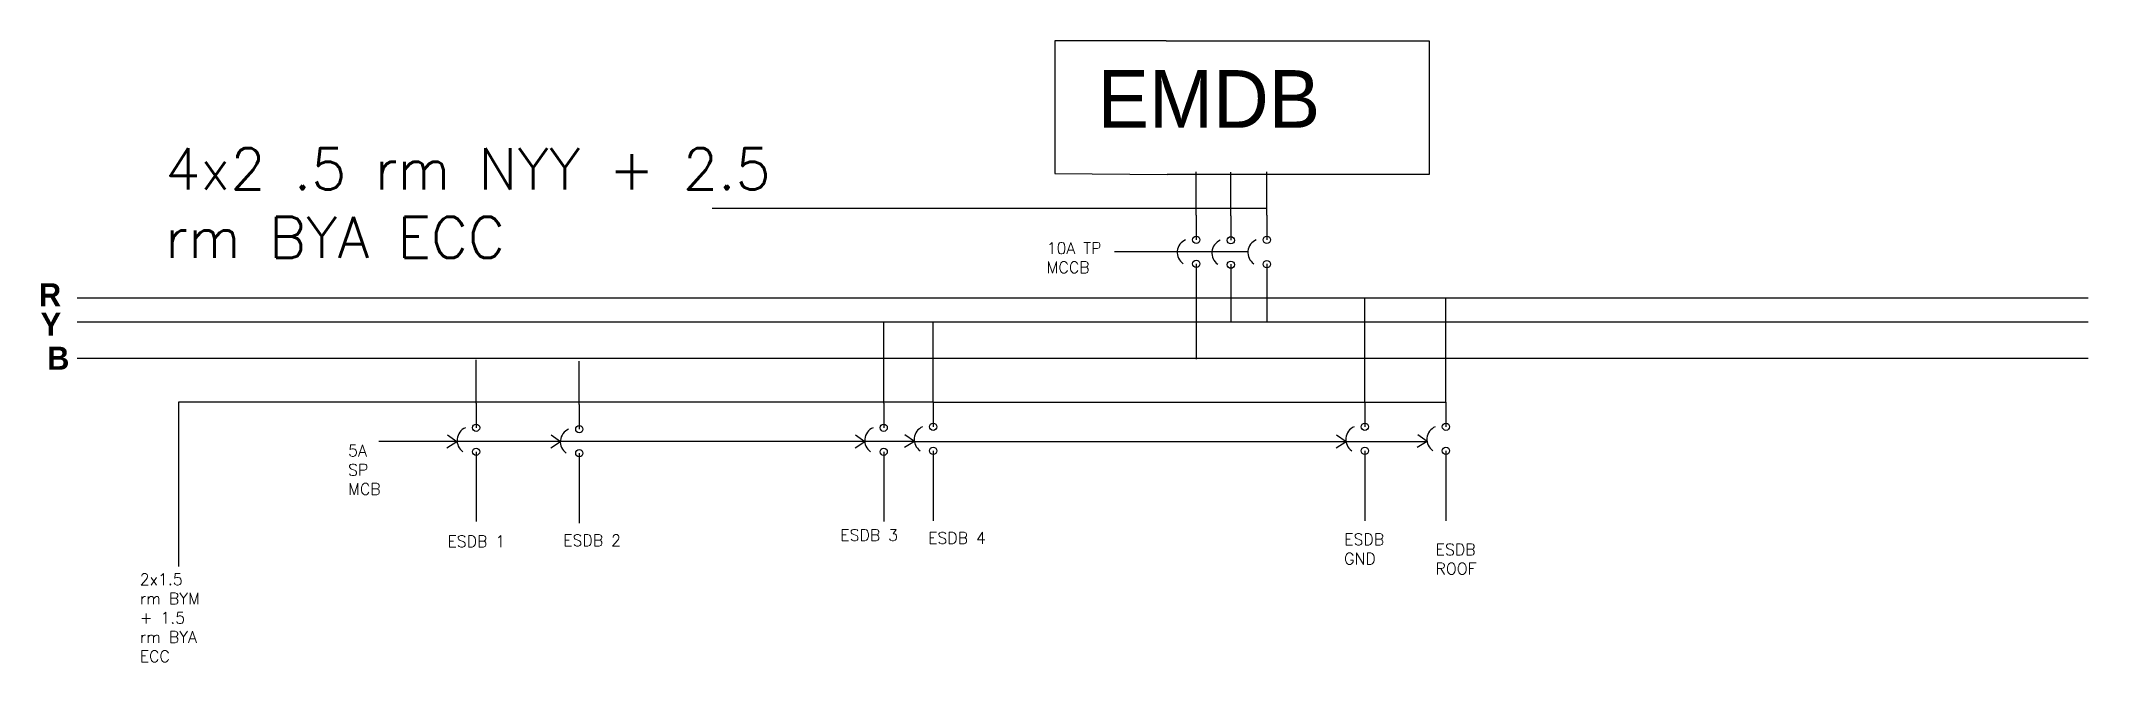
# Model space of a CAD drawing. Header units: inches. Extents: x 2471 to 10798, y -852 to 2323.
# Drawn here: x 8666 to 10798, y 1524 to 2170 of the extents above; entities that cross this region are included whole.
import ezdxf

# ---------------------------------------------------------------- set-up
doc = ezdxf.new("R2010")
doc.units = ezdxf.units.IN
doc.header["$LTSCALE"] = 20
doc.header["$MEASUREMENT"] = 0
doc.layers.add('Sub Distribution Board', color=250, linetype='Continuous')
doc.layers.add('Switchboard', color=250, linetype='Continuous')
doc.styles.get("Standard").update_dxf_attribs({"font": 'simplex.shx', "height": 6})

msp = doc.modelspace()

# ---------------------------------------------------------------- texts
at = {"layer": 'Sub Distribution Board', "attachment_point": 1}
for s, insert, char_height, width in [('{\\fSitka Heading|b0|i0|c0|p2;\\C1;EMDB}', (9766.5, 2139.7), 60, 2007.148), ('{\\C1;4x2 .5 rm NYY + 2.5 rm BYA ECC}', (8795.5, 2058.4), 42.783, 699.88), ('{\\C5;10A TP MCCB}', (9713.5, 1960.5), 12, 96.2), ('{\\fSitka Display Semibold|b0|i0|c0|p2;\\PR}', (8664, 1958), 24, 1245.666), ('{\\fSitka Display Semibold|b0|i0|c0|p2;Y}', (8665.8, 1887.4), 24, 1245.666), ('{\\fSitka Display Semibold|b0|i0|c0|p2;\\PB}', (8672.6, 1892), 24, 1245.666), ('{\\C1;5A SP MCB}', (8986, 1749.9), 12, 49.427), ('{\\C1;2x1.5 rm BYM + 1.5 rm BYA ECC}', (8769, 1616), 12, 70.258)]:
    msp.add_mtext(s, dxfattribs=dict(at, insert=insert, char_height=char_height, width=width))
at = {"layer": 'Switchboard', "char_height": 12, "width": 81.453, "attachment_point": 1}
for s, insert in [('ESDB 1', (9089.5, 1655.5)), ('ESDB 2', (9210, 1656.5)), ('ESDB 3', (9498.5, 1662)), ('ESDB 4', (9590, 1659)), ('ESDB \\PGND', (10023.3, 1657.5)), ('ESDB ROOF', (10118.5, 1647))]:
    msp.add_mtext(s, dxfattribs=dict(at, insert=insert))

# ---------------------------------------------------------------- blocks, each defined once
blk = doc.blocks.new('CKT Breaker')
at = {"layer": 'Sub Distribution Board'}
for p, q in [((0, -45.2), (0, 0)), ((0, -131.9), (0, -168.4))]:
    blk.add_line(p, q, dxfattribs=at)
at = {"layer": 'Switchboard'}
for p, q in [((0, -45.2), (0, -38.3)), ((0, -45.2), (0, -70.7)), ((0, -95.7), (0, -121.5)), ((0, -121.5), (0, -131.9))]:
    blk.add_line(p, q, dxfattribs=at)
for centre in [(0, -70.7), (0, -95.7)]:
    blk.add_circle(centre, 3.77, dxfattribs=at)
blk.add_arc((-5.5, -83.9), 14.3, 113.0456, 235.2664, dxfattribs=at)

# ---------------------------------------------------------------- linework, layer by layer
at = {"layer": 'Sub Distribution Board'}
for p, q in [((9905.3, 1988.2), (9905.3, 2033.4)), ((9942.8, 1988.7), (9942.8, 2033.9)), ((9905.3, 1901.5), (9905.3, 1877)), ((9942.8, 1902), (9942.8, 1877)), ((9099.3, 1753), (9089, 1746.5)), ((9099.3, 1753), (9089.4, 1759.8)), ((9207.3, 1753), (9197, 1746.5)), ((9207.3, 1753), (9197.4, 1759.8)), ((9524.3, 1753), (9514, 1746.5)), ((9524.3, 1753), (9514.4, 1759.8)), ((9575.8, 1753.5), (9565.5, 1747)), ((9575.8, 1753.5), (9565.9, 1760.3)), ((10025.3, 1753), (10015, 1746.5)), ((10025.3, 1753), (10015.4, 1759.8)), ((10109.8, 1753.5), (10099.5, 1747)), ((10109.8, 1753.5), (10099.9, 1760.3))]:
    msp.add_line(p, q, dxfattribs=at)
at = {"layer": 'Switchboard'}
for p, q in [((9838, 2170), (9722, 2170)), ((9722, 2170), (9722, 2032)), ((9838, 2170), (10112, 2170)), ((10112, 2170), (10112, 2031)), ((9722, 2032), (9839, 2031)), ((10112, 2031), (9839, 2031)), ((9942.8, 1995.6), (9365, 1995.6)), ((9905.3, 1988.2), (9905.3, 1995.1)), ((9905.3, 1988.2), (9905.3, 1962.7)), ((9942.8, 1988.7), (9942.8, 1995.6)), ((9942.8, 1988.7), (9942.8, 1963.2)), ((9923, 1950.5), (9784, 1950.5)), ((9905.3, 1937.7), (9905.3, 1911.9)), ((9942.8, 1938.2), (9942.8, 1912.4)), ((9905.3, 1911.9), (9905.3, 1901.5)), ((9942.8, 1912.4), (9942.8, 1902)), ((10044.8, 1839.4), (10044.8, 1902.8)), ((10129.3, 1839.4), (10129.3, 1902.8)), ((9543.8, 1838.4), (9543.8, 1877.9)), ((9595.3, 1839.4), (9595.3, 1877.9)), ((9869.3, 1865.5), (9869.3, 1839)), ((9595.3, 1794.2), (8809.5, 1794.2)), ((8809.5, 1794.2), (8809.5, 1623.5)), ((9595.3, 1794.2), (10129.3, 1794.2)), ((9575.7, 1753.2), (9018, 1753.2)), ((9575.7, 1753.2), (10109.7, 1753.2))]:
    msp.add_line(p, q, dxfattribs=at)
at = {"layer": 'Switchboard', "color": 1}
msp.add_line((8704, 1902.8), (10798, 1902.8), dxfattribs=at)
at = {"layer": 'Switchboard', "color": 2}
msp.add_line((8704, 1877.9), (10798, 1877.9), dxfattribs=at)
at = {"layer": 'Switchboard', "color": 5}
msp.add_line((8704, 1839.9), (10798, 1839.9), dxfattribs=at)
at = {"layer": 'Switchboard'}
for centre in [(9905.3, 1962.7), (9942.8, 1963.2), (9905.3, 1937.3), (9942.8, 1937.8)]:
    msp.add_circle(centre, 3.77, dxfattribs=at)
for centre in [(9899.8, 1949.5), (9937.3, 1950)]:
    msp.add_arc(centre, 14.3, 113.0456, 235.2664, dxfattribs=at)

# ---------------------------------------------------------------- block references
at = {"layer": 'Sub Distribution Board'}
for p in [(9869.3, 2033.9), (9119.3, 1838.4), (9226.8, 1836.9), (9543.8, 1838.4), (9595.3, 1839.4), (10044.8, 1839.4), (10129.3, 1839.4)]:
    msp.add_blockref('CKT Breaker', p, dxfattribs=at)

msp.set_redraw_order([(e.dxf.handle, doc.entitydb.next_handle()) for e in msp.query("TEXT MTEXT ATTDEF DIMENSION ARC_DIMENSION")])  # texts and dimensions are drawn at this point

doc.saveas('drawing.dxf')
